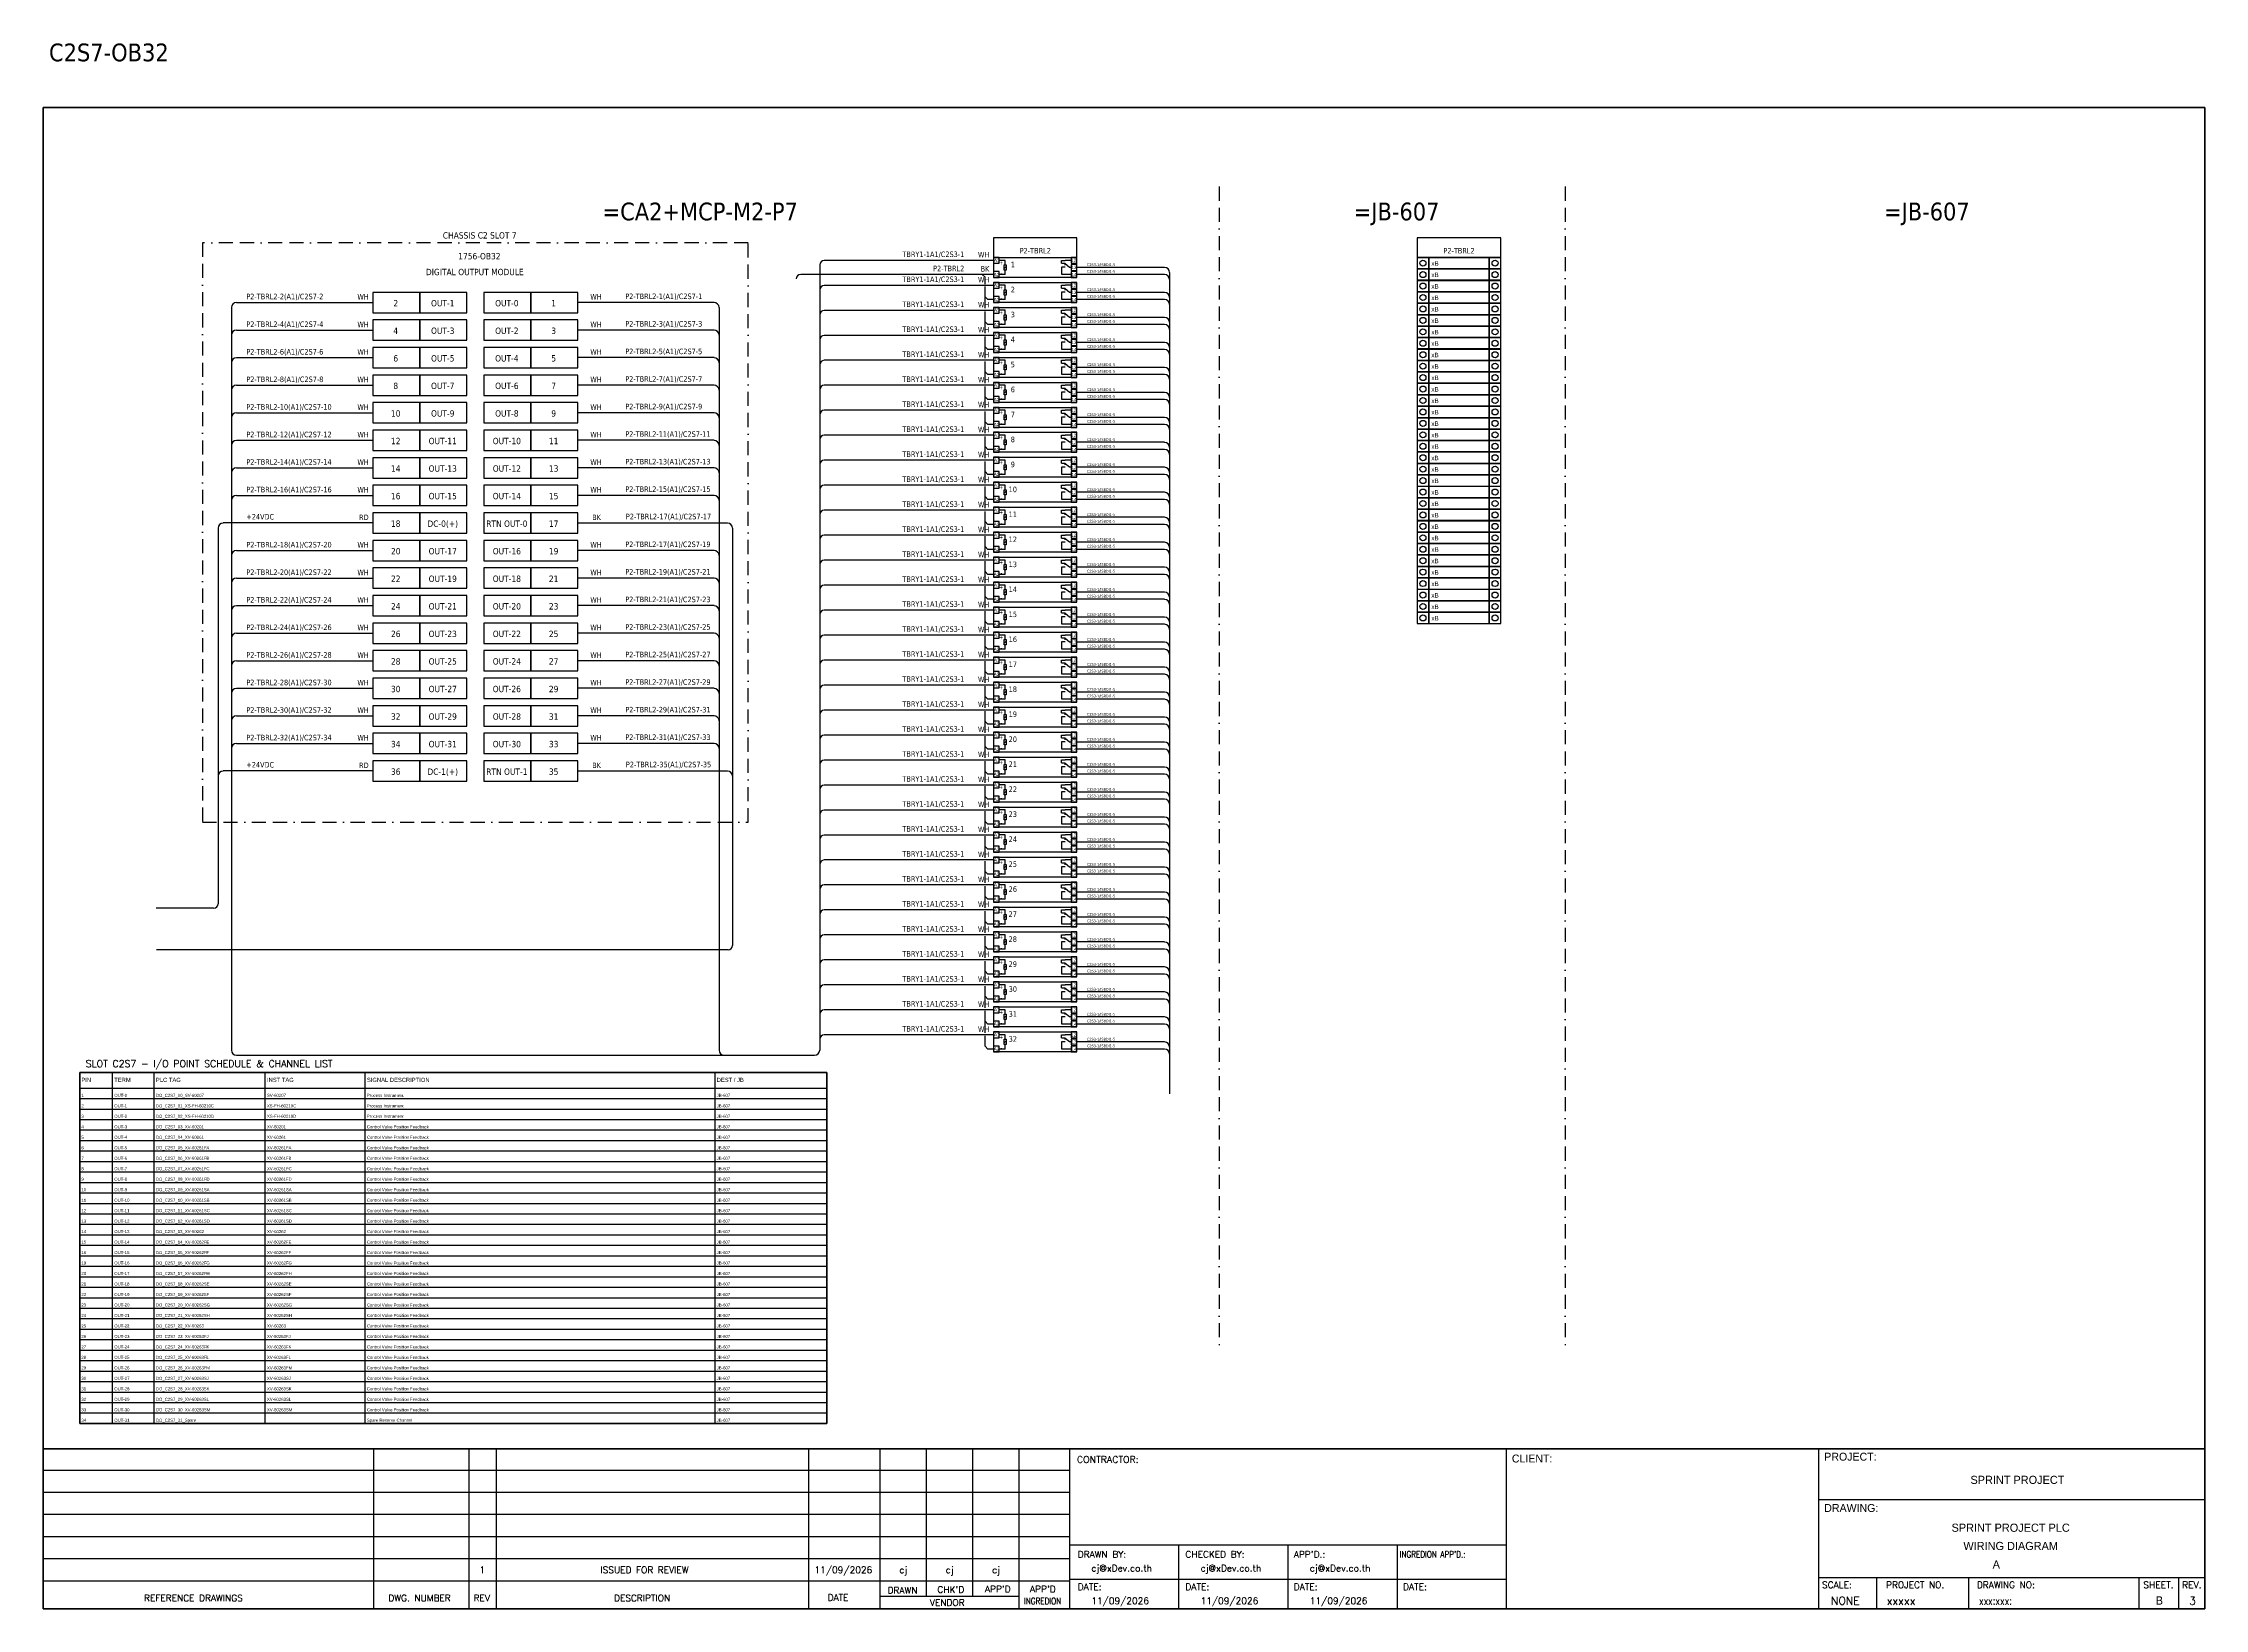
# Model space of a CAD drawing. Header units: millimetres. Extents: x 0 to 54213, y -3004 to 2820.
# Drawn here: x 29353 to 33246, y -3004 to -184 of the extents above; entities that cross this region are included whole.
import ezdxf
from ezdxf.enums import TextEntityAlignment as Align

# ---------------------------------------------------------------- set-up
doc = ezdxf.new("R2010")
doc.units = ezdxf.units.MM
doc.linetypes.add('BORDERX2', pattern=[88.9, 25.4, -12.7, 25.4, -12.7, 0, -12.7])
for name, color, linetype in [('GT_1', 9, 'Continuous'), ('HELPPOINT', 7, 'Continuous'), ('MEMBER', 7, 'Continuous'), ('x01001-FrameArea', 2, 'BORDERX2')]:
    doc.layers.add(name, color=color, linetype=linetype)
doc.layers.add('IE-EQUIP', color=253, linetype='Continuous', lineweight=25)
doc.layers.add('IE-WIRE', color=7, linetype='Continuous', lineweight=25)
doc.styles.add('HTX11', font='O8111901')
doc.styles.add('ROMANS', font='romans.shx', dxfattribs={"width": 0.85, "height": 25})
doc.styles.get("Standard").update_dxf_attribs({"font": 'arial.ttf'})
doc.styles.add('Tahoma', font='')
doc.styles.get('Tahoma').set_extended_font_data('Tahoma')

# ---------------------------------------------------------------- blocks, each defined once
blk = doc.blocks.new('xTermSingleLayer6')
at = {"color": 7, "ltscale": 25.4}
for points in [[(0, -537), (537, -537), (537, 0), (0, 0)], [(537, -537), (3378, -537), (3378, 0), (537, 0)], [(3378, -537), (3915, -537), (3915, 0), (3378, 0)]]:
    blk.add_lwpolyline(points, close=True, dxfattribs=at)
for centre in [(268, -268), (3647, -268)]:
    blk.add_circle(centre, 141, dxfattribs=at)
blk.add_attdef('TERMINAL_B', (661, -387), '', height=212)
blk = doc.blocks.new('xRY-SPDT-11')
at = {"color": 1, "ltscale": 25.4}
for p, q in [((0, 0), (0, -10.5)), ((10.4, 0), (0, 0)), ((0, 0), (150.3, 0)), ((0, 0), (0, -36)), ((10.4, -10.5), (10.4, 0)), ((140, 0), (140, -10.5)), ((150.3, 0), (140, 0)), ((150.3, -36), (150.3, 0)), ((150.3, -10.5), (150.3, 0)), ((150.3, -36), (150.3, 0)), ((0, -10.5), (10.4, -10.5)), ((0, -25.5), (0, -36)), ((10.4, -25.5), (0, -25.5)), ((0, -36), (10.4, -36)), ((150.3, -36), (0, -36)), ((20.7, -5.2), (10.4, -5.2)), ((10.4, -36), (10.4, -25.5)), ((20.7, -30.8), (10.4, -30.8)), ((22.8, -16.3), (19.4, -19.7)), ((20.7, -13.3), (20.7, -5.2)), ((20.7, -30.8), (20.7, -22.7)), ((122.2, -10.4), (122.2, -5.2)), ((122.2, -5.2), (128.9, -5.2)), ((122.2, -10.4), (128.9, -10.4)), ((123.2, -30.8), (123.2, -17)), ((123.2, -17), (128.9, -17)), ((140, -30.8), (123.2, -30.8)), ((140, -5.2), (128.9, -5.2)), ((128.9, -13.8), (128.9, -10.4)), ((136.9, -18), (128.9, -11.6)), ((140, -18), (136.9, -18)), ((140, -10.5), (150.3, -10.5)), ((140, -12.8), (140, -23.3)), ((150.3, -12.8), (140, -12.8)), ((140, -23.3), (150.3, -23.3)), ((140, -25.5), (140, -36)), ((150.3, -25.5), (140, -25.5)), ((140, -36), (150.3, -36)), ((150.3, -23.3), (150.3, -12.8)), ((150.3, -36), (150.3, -25.5))]:
    blk.add_line(p, q, dxfattribs=at)
blk.add_lwpolyline([(22.8, -22.7), (19.4, -22.7), (19.4, -13.3), (22.8, -13.3)], close=True, dxfattribs=at)
at = {"color": 1}
for s, p in [('A2', (5.4, -30.9)), ('A1', (5.8, -5)), ('12', (144.4, -5.3)), ('13', (144.8, -17.9)), ('14', (145, -30.8))]:
    blk.add_text(s, height=5.91, dxfattribs=at).set_placement(p, align=Align.MIDDLE_CENTER)
at = {"color": 1, "style": 'Tahoma'}
for s, p in [('+', (13.9, -9.3)), ('+', (13.9, -9.3)), ('-', (13.9, -28.2))]:
    blk.add_text(s, height=6.84, dxfattribs=at).set_placement(p, align=Align.MIDDLE_CENTER)
blk = doc.blocks.new('*U57')
at = {"layer": 'x01001-FrameArea'}
blk.add_blockref('xRY-SPDT-11', (-75.2, 18), dxfattribs=at)
blk = doc.blocks.new('*U56')
at = {"layer": 'x01001-FrameArea', "color": 0, "linetype": 'ByBlock', "lineweight": -2, "transparency": 16777216}
for p in [(0, 0), (0, -45), (0, -90), (0, -135), (0, -180), (0, -225), (0, -270), (0, -315), (0, -360), (0, -405), (0, -450), (0, -495), (0, -540), (0, -585), (0, -630), (0, -675), (0, -720), (0, -765), (0, -810), (0, -855), (0, -900), (0, -945), (0, -990), (0, -1035), (0, -1080), (0, -1125), (0, -1170), (0, -1215), (0, -1260), (0, -1305), (0, -1350), (0, -1395)]:
    blk.add_blockref('*U57', p, dxfattribs=at)
blk = doc.blocks.new('*U59')
at = {"color": 4, "style": 'Tahoma'}
for s, height, p in [('TBRY1-1A1/C2S3-1', 9.949, (36.2, -4.1)), ('WH', 9.95, (81.3, -4.8))]:
    blk.add_text(s, height=height, dxfattribs=at).set_placement(p, align=Align.RIGHT)
blk = doc.blocks.new('*U58')
at = {"layer": 'x01001-FrameArea', "color": 0, "linetype": 'ByBlock', "lineweight": -2, "transparency": 16777216}
for p in [(0, 0), (0, -45), (0, -90), (0, -135), (0, -180), (0, -225), (0, -270), (0, -315), (0, -360), (0, -405), (0, -450), (0, -495), (0, -540), (0, -585), (0, -630), (0, -675), (0, -720), (0, -765), (0, -810), (0, -855), (0, -900), (0, -945), (0, -990), (0, -1035), (0, -1080), (0, -1125), (0, -1170), (0, -1215), (0, -1260), (0, -1305), (0, -1350), (0, -1395)]:
    blk.add_blockref('*U59', p, dxfattribs=at)
blk = doc.blocks.new('*U61')
at = {"layer": 'IE-WIRE', "color": 4, "ltscale": 25.4}
for p, q in [((74.2, 7.2), (-83.4, 7.2)), ((74.2, -5.6), (-83.4, -5.6))]:
    blk.add_line(p, q, dxfattribs=at)
for centre in [(74.2, -2), (74.2, -14.8)]:
    blk.add_arc(centre, 9.17, 0, 90, dxfattribs=at)
at = {"color": 4, "style": 'Tahoma'}
for p in [(-65.4, 9.6), (-65.4, -2.4)]:
    blk.add_text('C2S3-1/ISBDI1-5', height=4.974, dxfattribs=at).set_placement(p)
blk = doc.blocks.new('*U60')
at = {"layer": 'x01001-FrameArea', "color": 0, "linetype": 'ByBlock', "lineweight": -2, "transparency": 16777216}
for p in [(0, 0), (0, -45), (0, -90), (0, -135), (0, -180), (0, -225), (0, -270), (0, -315), (0, -360), (0, -405), (0, -450), (0, -495), (0, -540), (0, -585), (0, -630), (0, -675), (0, -720), (0, -765), (0, -810), (0, -855), (0, -900), (0, -945), (0, -990), (0, -1035), (0, -1080), (0, -1125), (0, -1170), (0, -1215), (0, -1260), (0, -1305), (0, -1350), (0, -1395)]:
    blk.add_blockref('*U61', p, dxfattribs=at)

msp = doc.modelspace()

# ---------------------------------------------------------------- linework, layer by layer
for p, q in [((31044.4, -601), (31049.4, -606)), ((31049.4, -618.5), (31049.4, -606)), ((31049.4, -661.7), (31049.4, -622.5)), ((31054.4, -646), (31049.4, -641)), ((31064.8, -646), (31054.4, -646)), ((31049.4, -706.7), (31049.4, -667.5)), ((31054.4, -691), (31049.4, -686)), ((31064.8, -691), (31054.4, -691)), ((31049.4, -751.7), (31049.4, -712.5)), ((31054.4, -736), (31049.4, -731)), ((31064.8, -736), (31054.4, -736)), ((31049.4, -796.7), (31049.4, -757.5)), ((31054.4, -781), (31049.4, -776)), ((31049.4, -841.7), (31049.4, -802.5)), ((31064.8, -781), (31054.4, -781)), ((31054.4, -826), (31049.4, -821)), ((31049.4, -886.7), (31049.4, -847.5)), ((31064.8, -826), (31054.4, -826)), ((31054.4, -871), (31049.4, -866)), ((31049.4, -931.7), (31049.4, -892.5)), ((31064.8, -871), (31054.4, -871)), ((31054.4, -916), (31049.4, -911)), ((31064.8, -916), (31054.4, -916)), ((31049.4, -976.7), (31049.4, -937.5)), ((31054.4, -961), (31049.4, -956)), ((31064.8, -961), (31054.4, -961)), ((31049.4, -1021.7), (31049.4, -982.5)), ((31054.4, -1006), (31049.4, -1001)), ((31064.8, -1006), (31054.4, -1006)), ((31049.4, -1066.7), (31049.4, -1027.5)), ((31054.4, -1051), (31049.4, -1046)), ((31064.8, -1051), (31054.4, -1051)), ((31049.4, -1111.7), (31049.4, -1072.5)), ((31054.4, -1096), (31049.4, -1091)), ((31049.4, -1156.7), (31049.4, -1117.5)), ((31064.8, -1096), (31054.4, -1096)), ((31054.4, -1141), (31049.4, -1136)), ((31049.4, -1201.7), (31049.4, -1162.5)), ((31064.8, -1141), (31054.4, -1141)), ((31054.4, -1186), (31049.4, -1181)), ((31064.8, -1186), (31054.4, -1186)), ((31049.4, -1246.7), (31049.4, -1207.5)), ((31054.4, -1231), (31049.4, -1226)), ((31064.8, -1231), (31054.4, -1231)), ((31049.4, -1291.7), (31049.4, -1252.5)), ((31054.4, -1276), (31049.4, -1271)), ((31064.8, -1276), (31054.4, -1276)), ((31049.4, -1336.7), (31049.4, -1297.5)), ((31054.4, -1321), (31049.4, -1316)), ((31064.8, -1321), (31054.4, -1321)), ((31049.4, -1381.7), (31049.4, -1342.5)), ((31054.4, -1366), (31049.4, -1361)), ((31049.4, -1426.7), (31049.4, -1387.5)), ((31064.8, -1366), (31054.4, -1366)), ((31054.4, -1411), (31049.4, -1406)), ((31049.4, -1471.7), (31049.4, -1432.5)), ((31064.8, -1411), (31054.4, -1411)), ((31054.4, -1456), (31049.4, -1451)), ((31049.4, -1516.7), (31049.4, -1477.5)), ((31064.8, -1456), (31054.4, -1456)), ((31054.4, -1501), (31049.4, -1496)), ((31064.8, -1501), (31054.4, -1501)), ((31049.4, -1561.7), (31049.4, -1522.5)), ((31054.4, -1546), (31049.4, -1541)), ((31064.8, -1546), (31054.4, -1546)), ((31049.4, -1606.7), (31049.4, -1567.5)), ((31054.4, -1591), (31049.4, -1586)), ((31064.8, -1591), (31054.4, -1591)), ((31049.4, -1651.7), (31049.4, -1612.5)), ((31054.4, -1636), (31049.4, -1631)), ((31049.4, -1696.7), (31049.4, -1657.5)), ((31064.8, -1636), (31054.4, -1636)), ((31054.4, -1681), (31049.4, -1676)), ((31049.4, -1741.7), (31049.4, -1702.5)), ((31064.8, -1681), (31054.4, -1681)), ((31054.4, -1726), (31049.4, -1721)), ((31049.4, -1786.7), (31049.4, -1747.5)), ((31064.8, -1726), (31054.4, -1726)), ((31054.4, -1771), (31049.4, -1766)), ((31064.8, -1771), (31054.4, -1771)), ((31049.4, -1831.7), (31049.4, -1792.5)), ((31054.4, -1816), (31049.4, -1811)), ((31064.8, -1816), (31054.4, -1816)), ((31049.4, -1876.7), (31049.4, -1837.5)), ((31054.4, -1861), (31049.4, -1856)), ((31064.8, -1861), (31054.4, -1861)), ((31049.4, -1921.7), (31049.4, -1882.5)), ((31054.4, -1906), (31049.4, -1901)), ((31064.8, -1906), (31054.4, -1906)), ((31049.4, -1966.7), (31049.4, -1927.5)), ((31054.4, -1951), (31049.4, -1946)), ((31049.4, -1991), (31049.4, -1972.5)), ((31064.8, -1951), (31054.4, -1951)), ((31054.4, -1996), (31049.4, -1991)), ((31064.8, -1996), (31054.4, -1996))]:
    msp.add_line(p, q)
at = {"color": 1, "ltscale": 25.4}
for p, q in [((29946.5, -1048.5), (29677.1, -1048.5)), ((29668, -1057.7), (29668, -1734.2))]:
    msp.add_line(p, q, dxfattribs=at)
at = {"color": 7}
for p, q in [((29478.1, -2670.4), (29478.1, -2038.3)), ((29553.1, -2670.4), (29553.1, -2038.3)), ((29753.1, -2670.4), (29753.1, -2038.3)), ((29933.1, -2670.4), (29933.1, -2038.3)), ((30563.1, -2670.4), (30563.1, -2038.3)), ((29418.8, -2066.3), (30764.6, -2066.3))]:
    msp.add_line(p, q, dxfattribs=at)
at = {"color": 8}
for p, q in [((29418.8, -2085.2), (30764.6, -2085.2)), ((29418.8, -2104.1), (30764.6, -2104.1)), ((29418.8, -2122.9), (30764.6, -2122.9)), ((29418.8, -2141.8), (30764.6, -2141.8)), ((29418.8, -2160.7), (30764.6, -2160.7)), ((29418.8, -2179.6), (30764.6, -2179.6)), ((29418.8, -2198.5), (30764.6, -2198.5)), ((29418.8, -2217.3), (30764.6, -2217.3)), ((29418.8, -2236.2), (30764.6, -2236.2)), ((29418.8, -2255.1), (30764.6, -2255.1)), ((29418.8, -2274), (30764.6, -2274)), ((29418.8, -2292.9), (30764.6, -2292.9)), ((29418.8, -2311.7), (30764.6, -2311.7)), ((29418.8, -2330.6), (30764.6, -2330.6)), ((29418.8, -2349.5), (30764.6, -2349.5)), ((29418.8, -2368.4), (30764.6, -2368.4)), ((29418.8, -2387.2), (30764.6, -2387.2)), ((29418.8, -2406.1), (30764.6, -2406.1)), ((29418.8, -2425), (30764.6, -2425)), ((29418.8, -2443.9), (30764.6, -2443.9)), ((29418.8, -2462.8), (30764.6, -2462.8)), ((29418.8, -2481.6), (30764.6, -2481.6)), ((29418.8, -2500.5), (30764.6, -2500.5)), ((29418.8, -2519.4), (30764.6, -2519.4)), ((29418.8, -2538.3), (30764.6, -2538.3)), ((29418.8, -2557.1), (30764.6, -2557.1)), ((29418.8, -2576), (30764.6, -2576)), ((29418.8, -2594.9), (30764.6, -2594.9)), ((29418.8, -2613.8), (30764.6, -2613.8)), ((29418.8, -2632.7), (30764.6, -2632.7)), ((29418.8, -2651.5), (30764.6, -2651.5))]:
    msp.add_line(p, q, dxfattribs=at)
at = {"color": 4}
for p, q in [((32655.4, -2948.1), (32655.4, -3004.2)), ((32820.7, -2948.1), (32820.7, -3004.2))]:
    msp.add_line(p, q, dxfattribs=at)
at = {"color": 4, "ltscale": 0.5}
for p, q in [((33127.8, -2948.1), (33127.8, -3004.2)), ((33127.8, -2948.1), (33127.8, -3004.2)), ((33199, -2948.1), (33199, -3004.2)), ((33199, -2948.1), (33199, -3004.2))]:
    msp.add_line(p, q, dxfattribs=at)
at = {"color": 4, "ltscale": 25.4}
for points in [[(31064.8, -570.2), (31215.1, -570.2), (31215.1, -535), (31064.8, -535)], [(31828, -570.2), (31978.3, -570.2), (31978.3, -535), (31828, -535)]]:
    msp.add_lwpolyline(points, close=True, dxfattribs=at)
msp.add_lwpolyline([(29418.8, -2038.3), (30764.6, -2038.3), (30764.6, -2670.4), (29418.8, -2670.4)], close=True)
at = {"color": 7}
msp.add_lwpolyline([(29418.8, -2670.4), (30764.6, -2670.4), (30764.6, -2038.3), (29418.8, -2038.3), (29418.8, -2670.4)], dxfattribs=at)
at = {"color": 1, "ltscale": 25.4}
msp.add_arc((29677.1, -1057.7), 9.14, 90, 180, dxfattribs=at)
at = {"layer": 'GT_1', "color": 4}
for p, q in [((29948.5, -3004.2), (29948.5, -2716.1)), ((30120.4, -3004.2), (30120.4, -2716.1)), ((30169.6, -3004.2), (30169.6, -2716.1)), ((30732.2, -3004.2), (30732.2, -2716.1)), ((30860.5, -3004.2), (30860.5, -2716.1)), ((30944.1, -2982.4), (30944.1, -2716.1)), ((31027.6, -2982.4), (31027.6, -2716)), ((31110.9, -3004.2), (31110.9, -2716.1)), ((31201.9, -3004.2), (31201.9, -2716.1)), ((31988.9, -3004.2), (31988.9, -2716.1)), ((32551.2, -3004.2), (32551.2, -2716.1)), ((32551.2, -3004.2), (32551.2, -2716.1)), ((32551.2, -3004.2), (32551.2, -2716.1)), ((31201.9, -2754.9), (29353.1, -2754.9)), ((31201.9, -2794.7), (29353.1, -2794.7)), ((31201.9, -2834.6), (29353.1, -2834.6)), ((31201.9, -2874.6), (29353.1, -2874.6)), ((31201.9, -2914.5), (29353.1, -2914.5)), ((31988.9, -2889.9), (31201.9, -2889.9)), ((31398.7, -3004.2), (31398.7, -2889.9)), ((31595.4, -3004.2), (31595.4, -2889.9)), ((31792.2, -3004.2), (31792.2, -2889.9)), ((31201.8, -2954.4), (29353.1, -2954.4)), ((31988.9, -2951.3), (31201.9, -2951.3)), ((32551.2, -2948.1), (33246.4, -2948.1)), ((31110.9, -2982.4), (30860.5, -2982.4))]:
    msp.add_line(p, q, dxfattribs=at)
at = {"layer": 'HELPPOINT', "color": 4, "lineweight": 35}
for p, q in [((29353.1, -3004.2), (29353.1, -300)), ((29353.1, -300), (33246.4, -300)), ((29353.1, -3004.2), (29353.1, -300)), ((29353.1, -300), (33246.4, -300)), ((33246.4, -300), (33246.4, -3004.2)), ((33246.4, -300), (33246.4, -3004.2)), ((33246.4, -3004.2), (29353.1, -3004.2)), ((33246.4, -3004.2), (29353.1, -3004.2))]:
    msp.add_line(p, q, dxfattribs=at)
at = {"layer": 'HELPPOINT', "color": 4}
for p, q in [((32551.2, -2807.6), (33246.4, -2807.6)), ((32551.2, -2807.6), (33246.4, -2807.6)), ((32551.2, -2948.1), (33246.4, -2948.1))]:
    msp.add_line(p, q, dxfattribs=at)
at = {"layer": 'IE-EQUIP', "linetype": 'Continuous', "ltscale": 25.4}
for points in [[(29946.5, -669.8), (30031.2, -669.8), (30031.2, -633.1), (29946.5, -633.1)], [(30031.2, -669.8), (30115.8, -669.8), (30115.8, -633.1), (30031.2, -633.1)], [(30146.7, -669.8), (30231.3, -669.8), (30231.3, -633.1), (30146.7, -633.1)], [(30231.3, -669.8), (30316, -669.8), (30316, -633.1), (30231.3, -633.1)], [(29946.5, -719.4), (30031.2, -719.4), (30031.2, -682.7), (29946.5, -682.7)], [(30031.2, -719.4), (30115.8, -719.4), (30115.8, -682.7), (30031.2, -682.7)], [(30146.7, -719.4), (30231.3, -719.4), (30231.3, -682.7), (30146.7, -682.7)], [(30231.3, -719.4), (30316, -719.4), (30316, -682.7), (30231.3, -682.7)], [(29946.5, -769.1), (30031.2, -769.1), (30031.2, -732.4), (29946.5, -732.4)], [(30031.2, -769.1), (30115.8, -769.1), (30115.8, -732.4), (30031.2, -732.4)], [(30146.7, -769.1), (30231.3, -769.1), (30231.3, -732.4), (30146.7, -732.4)], [(30231.3, -769.1), (30316, -769.1), (30316, -732.4), (30231.3, -732.4)], [(29946.5, -818.7), (30031.2, -818.7), (30031.2, -782), (29946.5, -782)], [(30031.2, -818.7), (30115.8, -818.7), (30115.8, -782), (30031.2, -782)], [(30146.7, -818.7), (30231.3, -818.7), (30231.3, -782), (30146.7, -782)], [(30231.3, -818.7), (30316, -818.7), (30316, -782), (30231.3, -782)], [(29946.5, -868.3), (30031.2, -868.3), (30031.2, -831.6), (29946.5, -831.6)], [(30031.2, -868.3), (30115.8, -868.3), (30115.8, -831.6), (30031.2, -831.6)], [(30146.7, -868.3), (30231.3, -868.3), (30231.3, -831.6), (30146.7, -831.6)], [(30231.3, -868.3), (30316, -868.3), (30316, -831.6), (30231.3, -831.6)], [(29946.5, -918), (30031.2, -918), (30031.2, -881.3), (29946.5, -881.3)], [(30031.2, -918), (30115.8, -918), (30115.8, -881.3), (30031.2, -881.3)], [(30146.7, -918), (30231.3, -918), (30231.3, -881.3), (30146.7, -881.3)], [(30231.3, -918), (30316, -918), (30316, -881.3), (30231.3, -881.3)], [(29946.5, -967.6), (30031.2, -967.6), (30031.2, -930.9), (29946.5, -930.9)], [(30031.2, -967.6), (30115.8, -967.6), (30115.8, -930.9), (30031.2, -930.9)], [(30146.7, -967.6), (30231.3, -967.6), (30231.3, -930.9), (30146.7, -930.9)], [(30231.3, -967.6), (30316, -967.6), (30316, -930.9), (30231.3, -930.9)], [(29946.5, -1017.2), (30031.2, -1017.2), (30031.2, -980.5), (29946.5, -980.5)], [(30031.2, -1017.2), (30115.8, -1017.2), (30115.8, -980.5), (30031.2, -980.5)], [(30146.7, -1017.2), (30231.3, -1017.2), (30231.3, -980.5), (30146.7, -980.5)], [(30231.3, -1017.2), (30316, -1017.2), (30316, -980.5), (30231.3, -980.5)], [(29946.5, -1066.9), (30031.2, -1066.9), (30031.2, -1030.2), (29946.5, -1030.2)], [(30031.2, -1066.9), (30115.8, -1066.9), (30115.8, -1030.2), (30031.2, -1030.2)], [(30146.7, -1066.9), (30231.3, -1066.9), (30231.3, -1030.2), (30146.7, -1030.2)], [(30231.3, -1066.9), (30316, -1066.9), (30316, -1030.2), (30231.3, -1030.2)], [(29946.5, -1116.5), (30031.2, -1116.5), (30031.2, -1079.8), (29946.5, -1079.8)], [(30031.2, -1116.5), (30115.8, -1116.5), (30115.8, -1079.8), (30031.2, -1079.8)], [(30146.7, -1116.5), (30231.3, -1116.5), (30231.3, -1079.8), (30146.7, -1079.8)], [(30231.3, -1116.5), (30316, -1116.5), (30316, -1079.8), (30231.3, -1079.8)], [(29946.5, -1166.1), (30031.2, -1166.1), (30031.2, -1129.4), (29946.5, -1129.4)], [(30031.2, -1166.1), (30115.8, -1166.1), (30115.8, -1129.4), (30031.2, -1129.4)], [(30146.7, -1166.1), (30231.3, -1166.1), (30231.3, -1129.4), (30146.7, -1129.4)], [(30231.3, -1166.1), (30316, -1166.1), (30316, -1129.4), (30231.3, -1129.4)], [(29946.5, -1215.8), (30031.2, -1215.8), (30031.2, -1179.1), (29946.5, -1179.1)], [(30031.2, -1215.8), (30115.8, -1215.8), (30115.8, -1179.1), (30031.2, -1179.1)], [(30146.7, -1215.8), (30231.3, -1215.8), (30231.3, -1179.1), (30146.7, -1179.1)], [(30231.3, -1215.8), (30316, -1215.8), (30316, -1179.1), (30231.3, -1179.1)], [(29946.5, -1265.4), (30031.2, -1265.4), (30031.2, -1228.7), (29946.5, -1228.7)], [(30031.2, -1265.4), (30115.8, -1265.4), (30115.8, -1228.7), (30031.2, -1228.7)], [(30146.7, -1265.4), (30231.3, -1265.4), (30231.3, -1228.7), (30146.7, -1228.7)], [(30231.3, -1265.4), (30316, -1265.4), (30316, -1228.7), (30231.3, -1228.7)], [(29946.5, -1315), (30031.2, -1315), (30031.2, -1278.3), (29946.5, -1278.3)], [(30031.2, -1315), (30115.8, -1315), (30115.8, -1278.3), (30031.2, -1278.3)], [(30146.7, -1315), (30231.3, -1315), (30231.3, -1278.3), (30146.7, -1278.3)], [(30231.3, -1315), (30316, -1315), (30316, -1278.3), (30231.3, -1278.3)], [(29946.5, -1364.7), (30031.2, -1364.7), (30031.2, -1328), (29946.5, -1328)], [(30031.2, -1364.7), (30115.8, -1364.7), (30115.8, -1328), (30031.2, -1328)], [(30146.7, -1364.7), (30231.3, -1364.7), (30231.3, -1328), (30146.7, -1328)], [(30231.3, -1364.7), (30316, -1364.7), (30316, -1328), (30231.3, -1328)], [(29946.5, -1414.3), (30031.2, -1414.3), (30031.2, -1377.6), (29946.5, -1377.6)], [(30031.2, -1414.3), (30115.8, -1414.3), (30115.8, -1377.6), (30031.2, -1377.6)], [(30146.7, -1414.3), (30231.3, -1414.3), (30231.3, -1377.6), (30146.7, -1377.6)], [(30231.3, -1414.3), (30316, -1414.3), (30316, -1377.6), (30231.3, -1377.6)], [(29946.5, -1463.9), (30031.2, -1463.9), (30031.2, -1427.2), (29946.5, -1427.2)], [(30031.2, -1463.9), (30115.8, -1463.9), (30115.8, -1427.2), (30031.2, -1427.2)], [(30146.7, -1463.9), (30231.3, -1463.9), (30231.3, -1427.2), (30146.7, -1427.2)], [(30231.3, -1463.9), (30316, -1463.9), (30316, -1427.2), (30231.3, -1427.2)], [(29946.5, -1513.6), (30031.2, -1513.6), (30031.2, -1476.9), (29946.5, -1476.9)], [(30031.2, -1513.6), (30115.8, -1513.6), (30115.8, -1476.9), (30031.2, -1476.9)], [(30146.7, -1513.6), (30231.3, -1513.6), (30231.3, -1476.9), (30146.7, -1476.9)], [(30231.3, -1513.6), (30316, -1513.6), (30316, -1476.9), (30231.3, -1476.9)]]:
    msp.add_lwpolyline(points, close=True, dxfattribs=at)
at = {"layer": 'IE-WIRE', "color": 4, "ltscale": 25.4}
for p, q in [((30751.7, -583.5), (30751.7, -1997.9)), ((31064.8, -575.5), (30759.7, -575.5)), ((31064.8, -620.5), (30759.7, -620.5)), ((31381.9, -597.4), (31381.9, -2077)), ((29692.1, -660.6), (29692.1, -1997.9)), ((29701.3, -651.5), (29946.5, -651.5)), ((30561.3, -651.5), (30316, -651.5)), ((30570.4, -660.6), (30570.4, -1997.9)), ((31064.8, -665.5), (30759.7, -665.5)), ((29701.3, -701.1), (29946.5, -701.1)), ((30561.3, -701.1), (30316, -701.1)), ((31064.8, -710.5), (30759.7, -710.5)), ((29701.3, -750.7), (29946.5, -750.7)), ((30561.3, -750.7), (30316, -750.7)), ((31064.8, -755.5), (30759.7, -755.5)), ((29701.3, -800.4), (29946.5, -800.4)), ((30561.3, -800.4), (30316, -800.4)), ((31064.8, -800.5), (30759.7, -800.5)), ((29701.3, -850), (29946.5, -850)), ((30561.3, -850), (30316, -850)), ((31064.8, -845.5), (30759.7, -845.5)), ((31064.8, -890.5), (30759.7, -890.5)), ((29701.3, -899.6), (29946.5, -899.6)), ((30561.3, -899.6), (30316, -899.6)), ((29701.3, -949.3), (29946.5, -949.3)), ((30561.3, -949.3), (30316, -949.3)), ((31064.8, -935.5), (30759.7, -935.5)), ((29701.3, -998.9), (29946.5, -998.9)), ((30561.3, -998.9), (30316, -998.9)), ((31064.8, -980.5), (30759.7, -980.5)), ((31064.8, -1025.5), (30759.7, -1025.5)), ((31064.8, -1070.5), (30759.7, -1070.5)), ((29701.3, -1098.2), (29946.5, -1098.2)), ((30561.3, -1098.2), (30316, -1098.2)), ((31064.8, -1115.5), (30759.7, -1115.5)), ((29701.3, -1147.8), (29946.5, -1147.8)), ((30561.3, -1147.8), (30316, -1147.8)), ((31064.8, -1160.5), (30759.7, -1160.5)), ((29701.3, -1197.4), (29946.5, -1197.4)), ((30561.3, -1197.4), (30316, -1197.4)), ((31064.8, -1205.5), (30759.7, -1205.5)), ((29701.3, -1247.1), (29946.5, -1247.1)), ((30561.3, -1247.1), (30316, -1247.1)), ((31064.8, -1250.5), (30759.7, -1250.5)), ((29701.3, -1296.7), (29946.5, -1296.7)), ((30561.3, -1296.7), (30316, -1296.7)), ((31064.8, -1295.5), (30759.7, -1295.5)), ((29701.3, -1346.3), (29946.5, -1346.3)), ((30561.3, -1346.3), (30316, -1346.3)), ((31064.8, -1340.5), (30759.7, -1340.5)), ((29701.3, -1396), (29946.5, -1396)), ((30561.3, -1396), (30316, -1396)), ((31064.8, -1385.5), (30759.7, -1385.5)), ((31064.8, -1430.5), (30759.7, -1430.5)), ((29701.3, -1445.6), (29946.5, -1445.6)), ((30561.3, -1445.6), (30316, -1445.6)), ((31064.8, -1475.5), (30759.7, -1475.5)), ((31064.8, -1520.5), (30759.7, -1520.5)), ((31064.8, -1565.5), (30759.7, -1565.5)), ((31064.8, -1610.5), (30759.7, -1610.5)), ((31064.8, -1655.5), (30759.7, -1655.5)), ((31064.8, -1700.5), (30759.7, -1700.5)), ((31064.8, -1745.5), (30759.7, -1745.5)), ((31064.8, -1790.5), (30759.7, -1790.5)), ((31064.8, -1835.5), (30759.7, -1835.5)), ((31064.8, -1880.5), (30759.7, -1880.5)), ((31064.8, -1925.5), (30759.7, -1925.5)), ((31064.8, -1970.5), (30759.7, -1970.5))]:
    msp.add_line(p, q, dxfattribs=at)
at = {"layer": 'IE-WIRE', "ltscale": 25.4}
msp.add_line((31064.8, -601), (30717.4, -601), dxfattribs=at)
at = {"layer": 'IE-WIRE', "color": 7, "ltscale": 25.4}
for p, q in [((30316, -1048.5), (30585.4, -1048.5)), ((30594.5, -1057.7), (30594.5, -1809.3)), ((30316, -1495.2), (30585.4, -1495.2)), ((30586.5, -1817.3), (29557.2, -1817.3))]:
    msp.add_line(p, q, dxfattribs=at)
at = {"layer": 'IE-WIRE', "color": 1, "ltscale": 25.4}
for p, q in [((29946.5, -1495.2), (29677.1, -1495.2)), ((29660, -1742.2), (29556.5, -1742.2))]:
    msp.add_line(p, q, dxfattribs=at)
at = {"layer": 'IE-WIRE', "color": 4}
msp.add_line((29701.2, -2007), (30742.5, -2007), dxfattribs=at)
at = {"layer": 'IE-WIRE', "color": 4, "ltscale": 25.4}
for centre, radius, start, end in [((30759.7, -583.5), 8, 90, 180), ((30759.7, -628.5), 8, 90, 180), ((29701.3, -660.6), 9.17, 90, 180), ((30561.3, -660.6), 9.17, 0, 90), ((30759.7, -673.5), 8, 90, 180), ((29701.3, -710.3), 9.17, 90, 180), ((30561.3, -710.3), 9.17, 0, 90), ((30759.7, -718.5), 8, 90, 180), ((29701.3, -759.9), 9.17, 90, 180), ((30561.3, -759.9), 9.17, 0, 90), ((30759.7, -763.5), 8, 90, 180), ((29701.3, -809.5), 9.17, 90, 180), ((30561.3, -809.5), 9.17, 0, 90), ((30759.7, -808.5), 8, 90, 180), ((29701.3, -859.2), 9.17, 90, 180), ((30561.3, -859.2), 9.17, 0, 90), ((30759.7, -853.5), 8, 90, 180), ((30759.7, -898.5), 8, 90, 180), ((29701.3, -908.8), 9.17, 90, 180), ((30561.3, -908.8), 9.17, 0, 90), ((29701.3, -958.4), 9.17, 90, 180), ((30561.3, -958.4), 9.17, 0, 90), ((30759.7, -943.5), 8, 90, 180), ((29701.3, -1008.1), 9.17, 90, 180), ((30561.3, -1008.1), 9.17, 0, 90), ((30759.7, -988.5), 8, 90, 180), ((30759.7, -1033.5), 8, 90, 180), ((30759.7, -1078.5), 8, 90, 180), ((29701.3, -1107.3), 9.17, 90, 180), ((30561.3, -1107.3), 9.17, 0, 90), ((30759.7, -1123.5), 8, 90, 180), ((29701.3, -1157), 9.17, 90, 180), ((30561.3, -1157), 9.17, 0, 90), ((30759.7, -1168.5), 8, 90, 180), ((29701.3, -1206.6), 9.17, 90, 180), ((30561.3, -1206.6), 9.17, 0, 90), ((30759.7, -1213.5), 8, 90, 180), ((29701.3, -1256.2), 9.17, 90, 180), ((30561.3, -1256.2), 9.17, 0, 90), ((30759.7, -1258.5), 8, 90, 180), ((29701.3, -1305.9), 9.17, 90, 180), ((30561.3, -1305.9), 9.17, 0, 90), ((30759.7, -1303.5), 8, 90, 180), ((29701.3, -1355.5), 9.17, 90, 180), ((30561.3, -1355.5), 9.17, 0, 90), ((30759.7, -1348.5), 8, 90, 180), ((29701.3, -1405.1), 9.17, 90, 180), ((30561.3, -1405.1), 9.17, 0, 90), ((30759.7, -1393.5), 8, 90, 180), ((30759.7, -1438.5), 8, 90, 180), ((29701.3, -1454.8), 9.17, 90, 180), ((30561.3, -1454.8), 9.17, 0, 90), ((30759.7, -1483.5), 8, 90, 180), ((30759.7, -1528.5), 8, 90, 180), ((30759.7, -1573.5), 8, 90, 180), ((30759.7, -1618.5), 8, 90, 180), ((30759.7, -1663.5), 8, 90, 180), ((30759.7, -1708.5), 8, 90, 180), ((30759.7, -1753.5), 8, 90, 180), ((30759.7, -1798.5), 8, 90, 180), ((30759.7, -1843.5), 8, 90, 180), ((30759.7, -1888.5), 8, 90, 180), ((30759.7, -1933.5), 8, 90, 180), ((30759.7, -1978.5), 8, 90, 180)]:
    msp.add_arc(centre, radius, start, end, dxfattribs=at)
at = {"layer": 'IE-WIRE', "ltscale": 25.4}
msp.add_arc((30717.4, -609), 8, 90, 180, dxfattribs=at)
at = {"layer": 'IE-WIRE', "color": 7, "ltscale": 25.4}
for centre, radius, start, end in [((30585.4, -1057.7), 9.14, 0, 90), ((30585.4, -1504.4), 9.14, 0, 90), ((30586.5, -1809.3), 8, 270, 0)]:
    msp.add_arc(centre, radius, start, end, dxfattribs=at)
at = {"layer": 'IE-WIRE', "color": 1, "ltscale": 25.4}
for centre, radius, start, end in [((29677.1, -1504.4), 9.14, 90, 180), ((29660, -1734.2), 8, 270, 0)]:
    msp.add_arc(centre, radius, start, end, dxfattribs=at)
at = {"layer": 'IE-WIRE', "color": 4}
for centre, start, end in [((29701.2, -1997.9), 180, 270), ((30579.6, -1997.9), 180, 270), ((30742.5, -1997.9), 270, 0)]:
    msp.add_arc(centre, 9.14, start, end, dxfattribs=at)
at = {"layer": 'MEMBER', "color": 4, "lineweight": 35}
msp.add_line((29353.1, -2716.1), (33246.4, -2716.1), dxfattribs=at)
msp.add_line((29353.1, -2716.1), (33246.4, -2716.1), dxfattribs=at)
at = {"layer": 'MEMBER', "color": 4}
for p, q in [((32551.2, -2807.6), (33246.4, -2807.6)), ((32551.2, -2807.6), (33246.4, -2807.6)), ((32551.2, -2948.1), (33246.4, -2948.1)), ((32551.2, -2948.1), (33246.4, -2948.1))]:
    msp.add_line(p, q, dxfattribs=at)
at = {"layer": 'x01001-FrameArea'}
for p, q in [((31471.3, -442.7), (31471.3, -2529.2)), ((32094.4, -442.7), (32094.4, -2529.2))]:
    msp.add_line(p, q, dxfattribs=at)
msp.add_lwpolyline([(29639.8, -1587.6), (30622.8, -1587.6), (30622.8, -543.7), (29639.8, -543.7)], close=True, dxfattribs=at)

# ---------------------------------------------------------------- block references
at = {"xscale": 0.0384, "yscale": 0.0384, "zscale": 0.0384}
for p in [(31828, -570.2), (31828, -590.8), (31828, -611.4), (31828, -632.1), (31828, -652.7), (31828, -673.3), (31828, -693.9), (31828, -714.5), (31828, -735.1), (31828, -755.7), (31828, -776.3), (31828, -796.9), (31828, -817.6), (31828, -838.2), (31828, -858.8), (31828, -879.4), (31828, -900), (31828, -920.6), (31828, -941.2), (31828, -961.8), (31828, -982.5), (31828, -1003.1), (31828, -1023.7), (31828, -1044.3), (31828, -1064.9), (31828, -1085.5), (31828, -1106.1), (31828, -1126.7), (31828, -1147.3), (31828, -1168), (31828, -1188.6), (31828, -1209.2)]:
    msp.add_blockref('xTermSingleLayer6', p, dxfattribs=at).add_auto_attribs({'TERMINAL_B': 'xB'})
at = {"layer": 'x01001-FrameArea'}
for name, p in [('*U58', (30975.9, -565.4)), ('*U56', (31140, -588.2)), ('*U60', (31298.5, -595.4))]:
    msp.add_blockref(name, p, dxfattribs=at)

# ---------------------------------------------------------------- texts
at = {"color": 2, "style": 'Tahoma'}
msp.add_text('C2S7-OB32', height=32, dxfattribs=at).set_placement((29363.5, -216.9))
for s, height, p in [('=CA2+MCP-M2-P7', 32, (30536.5, -487.4)), ('=JB-607', 32, (31790.8, -487.4)), ('=JB-607', 32, (32745.9, -487.4)), ('CHASSIS C2 SLOT 7', 11.441, (30139.3, -530.4)), ('1756-OB32', 11.44, (30138.7, -567.9)), ('DIGITAL OUTPUT MODULE', 11.441, (30130.5, -596.4)), ('2', 11.4, (29988, -652.6)), ('OUT-1', 11.44, (30072.7, -652.6)), ('OUT-0', 11.44, (30188.2, -652.6)), ('1', 11.4, (30272.5, -652.6)), ('4', 11.4, (29988, -702.2)), ('OUT-3', 11.44, (30072.7, -702.2)), ('OUT-2', 11.44, (30188.2, -702.2)), ('3', 11.4, (30272.5, -702.2)), ('6', 11.4, (29988, -751.9)), ('OUT-5', 11.44, (30072.7, -751.9)), ('OUT-4', 11.44, (30188.2, -751.9)), ('5', 11.4, (30272.5, -751.9)), ('8', 11.4, (29988, -801.5)), ('OUT-7', 11.44, (30072.7, -801.5)), ('OUT-6', 11.44, (30188.2, -801.5)), ('7', 11.4, (30272.5, -801.5)), ('10', 11.44, (29988, -851.1)), ('OUT-9', 11.44, (30072.7, -851.1)), ('OUT-8', 11.44, (30188.2, -851.1)), ('9', 11.4, (30272.5, -851.1)), ('12', 11.44, (29988, -900.8)), ('OUT-11', 11.44, (30072.7, -900.8)), ('OUT-10', 11.44, (30188.2, -900.8)), ('11', 11.44, (30272.5, -900.8)), ('14', 11.44, (29988, -950.4)), ('OUT-13', 11.44, (30072.7, -950.4)), ('OUT-12', 11.44, (30188.2, -950.4)), ('13', 11.44, (30272.5, -950.4)), ('16', 11.44, (29988, -1000)), ('OUT-15', 11.44, (30072.7, -1000)), ('OUT-14', 11.44, (30188.2, -1000)), ('15', 11.44, (30272.5, -1000)), ('18', 11.44, (29988, -1049.7)), ('DC-0(+)', 11.44, (30072.7, -1049.7)), ('RTN OUT-0', 11.44, (30188.2, -1049.7)), ('17', 11.44, (30272.5, -1049.7)), ('20', 11.44, (29988, -1099.3)), ('OUT-17', 11.44, (30072.7, -1099.3)), ('OUT-16', 11.44, (30188.2, -1099.3)), ('19', 11.44, (30272.5, -1099.3)), ('22', 11.44, (29988, -1148.9)), ('OUT-19', 11.44, (30072.7, -1148.9)), ('OUT-18', 11.44, (30188.2, -1148.9)), ('21', 11.44, (30272.5, -1148.9)), ('24', 11.44, (29988, -1198.6)), ('OUT-21', 11.44, (30072.7, -1198.6)), ('OUT-20', 11.44, (30188.2, -1198.6)), ('23', 11.44, (30272.5, -1198.6)), ('26', 11.44, (29988, -1248.2)), ('OUT-23', 11.44, (30072.7, -1248.2)), ('OUT-22', 11.44, (30188.2, -1248.2)), ('25', 11.44, (30272.5, -1248.2)), ('28', 11.44, (29988, -1297.8)), ('OUT-25', 11.44, (30072.7, -1297.8)), ('OUT-24', 11.44, (30188.2, -1297.8)), ('27', 11.44, (30272.5, -1297.8)), ('30', 11.44, (29988, -1347.5)), ('OUT-27', 11.44, (30072.7, -1347.5)), ('OUT-26', 11.44, (30188.2, -1347.5)), ('29', 11.44, (30272.5, -1347.5)), ('32', 11.44, (29988, -1397.1)), ('OUT-29', 11.44, (30072.7, -1397.1)), ('OUT-28', 11.44, (30188.2, -1397.1)), ('31', 11.44, (30272.5, -1397.1)), ('34', 11.44, (29988, -1446.7)), ('OUT-31', 11.44, (30072.7, -1446.7)), ('OUT-30', 11.44, (30188.2, -1446.7)), ('33', 11.44, (30272.5, -1446.7)), ('36', 11.44, (29988, -1496.4)), ('DC-1(+)', 11.44, (30072.7, -1496.4)), ('RTN OUT-1', 11.44, (30188.2, -1496.4)), ('35', 11.44, (30272.5, -1496.4))]:
    msp.add_text(s, height=height, dxfattribs=at).set_placement(p, align=Align.MIDDLE_CENTER)
at = {"color": 4, "style": 'Tahoma'}
for s, p in [('1', (31099.5, -583)), ('P2-TBRL2', (31140, -558.1)), ('P2-TBRL2', (31903.2, -558.1)), ('2', (31099.5, -628)), ('3', (31099.5, -673)), ('4', (31099.5, -718)), ('5', (31099.5, -763)), ('6', (31099.5, -808)), ('7', (31099.5, -853)), ('8', (31099.5, -898)), ('9', (31099.5, -943)), ('10', (31099.5, -988)), ('11', (31099.5, -1033)), ('12', (31099.5, -1078)), ('13', (31099.5, -1123)), ('14', (31099.5, -1168)), ('15', (31099.5, -1213)), ('16', (31099.5, -1258)), ('17', (31099.5, -1303)), ('18', (31099.5, -1348)), ('19', (31099.5, -1393)), ('20', (31099.5, -1438)), ('21', (31099.5, -1483)), ('22', (31099.5, -1528)), ('23', (31099.5, -1573)), ('24', (31099.5, -1618)), ('25', (31099.5, -1663)), ('26', (31099.5, -1708)), ('27', (31099.5, -1753)), ('28', (31099.5, -1798)), ('29', (31099.5, -1843)), ('30', (31099.5, -1888)), ('31', (31099.5, -1933)), ('32', (31099.5, -1978))]:
    msp.add_text(s, height=9.95, dxfattribs=at).set_placement(p, align=Align.MIDDLE_CENTER)
at = {"style": 'Tahoma'}
for s, p in [('P2-TBRL2', (31012.1, -595)), ('BK', (31057.2, -595.7))]:
    msp.add_text(s, height=9.95, dxfattribs=at).set_placement(p, align=Align.RIGHT)
at = {"color": 4, "style": 'Tahoma'}
for s, height, p in [('P2-TBRL2-2(A1)/C2S7-2', 9.949, (29718.9, -645.5)), ('WH', 9.95, (29919, -646.2)), ('WH', 9.95, (30338.5, -646.2)), ('P2-TBRL2-1(A1)/C2S7-1', 9.949, (30401.4, -645.2)), ('P2-TBRL2-4(A1)/C2S7-4', 9.949, (29718.9, -695.5)), ('WH', 9.95, (29919, -695.8)), ('WH', 9.95, (30338.5, -695.8)), ('P2-TBRL2-3(A1)/C2S7-3', 9.949, (30401.4, -694.8)), ('P2-TBRL2-6(A1)/C2S7-6', 9.949, (29718.9, -745.1)), ('WH', 9.95, (29919, -745.5)), ('WH', 9.95, (30338.5, -745.5)), ('P2-TBRL2-5(A1)/C2S7-5', 9.949, (30401.4, -744.4)), ('P2-TBRL2-8(A1)/C2S7-8', 9.949, (29718.9, -794.7)), ('WH', 9.95, (29919, -795.1)), ('WH', 9.95, (30338.5, -795.1)), ('P2-TBRL2-7(A1)/C2S7-7', 9.949, (30401.4, -794.1)), ('P2-TBRL2-10(A1)/C2S7-10', 9.949, (29718.9, -844.4)), ('WH', 9.95, (29919, -844.7)), ('WH', 9.95, (30338.5, -844.7)), ('P2-TBRL2-9(A1)/C2S7-9', 9.949, (30401.4, -843.7)), ('P2-TBRL2-12(A1)/C2S7-12', 9.949, (29718.9, -894)), ('WH', 9.95, (29919, -894.4)), ('WH', 9.95, (30338.5, -894.4)), ('P2-TBRL2-11(A1)/C2S7-11', 9.949, (30401.4, -893.3)), ('P2-TBRL2-14(A1)/C2S7-14', 9.949, (29718.9, -943.6)), ('WH', 9.95, (29919, -944)), ('WH', 9.95, (30338.5, -944)), ('P2-TBRL2-13(A1)/C2S7-13', 9.949, (30401.4, -943)), ('P2-TBRL2-16(A1)/C2S7-16', 9.949, (29718.9, -993.3)), ('WH', 9.95, (29919, -993.6)), ('WH', 9.95, (30338.5, -993.6)), ('P2-TBRL2-15(A1)/C2S7-15', 9.949, (30401.4, -992.6)), ('P2-TBRL2-18(A1)/C2S7-20', 9.949, (29718.9, -1092.5)), ('WH', 9.95, (29919, -1092.9)), ('WH', 9.95, (30338.5, -1092.9)), ('P2-TBRL2-17(A1)/C2S7-19', 9.949, (30401.4, -1091.9)), ('P2-TBRL2-20(A1)/C2S7-22', 9.949, (29718.9, -1142.2)), ('WH', 9.95, (29919, -1142.5)), ('WH', 9.95, (30338.5, -1142.5)), ('P2-TBRL2-19(A1)/C2S7-21', 9.949, (30401.4, -1141.5)), ('P2-TBRL2-22(A1)/C2S7-24', 9.949, (29718.9, -1191.8)), ('WH', 9.95, (29919, -1192.2)), ('WH', 9.95, (30338.5, -1192.2)), ('P2-TBRL2-21(A1)/C2S7-23', 9.949, (30401.4, -1191.1)), ('P2-TBRL2-24(A1)/C2S7-26', 9.949, (29718.9, -1241.4)), ('WH', 9.95, (29919, -1241.8)), ('WH', 9.95, (30338.5, -1241.8)), ('P2-TBRL2-23(A1)/C2S7-25', 9.949, (30401.4, -1240.8)), ('P2-TBRL2-26(A1)/C2S7-28', 9.949, (29718.9, -1291.1)), ('WH', 9.95, (29919, -1291.4)), ('WH', 9.95, (30338.5, -1291.4)), ('P2-TBRL2-25(A1)/C2S7-27', 9.949, (30401.4, -1290.4)), ('P2-TBRL2-28(A1)/C2S7-30', 9.949, (29718.9, -1340.7)), ('WH', 9.95, (29919, -1341.1)), ('WH', 9.95, (30338.5, -1341.1)), ('P2-TBRL2-27(A1)/C2S7-29', 9.949, (30401.4, -1340)), ('P2-TBRL2-30(A1)/C2S7-32', 9.949, (29718.9, -1390.3)), ('WH', 9.95, (29919, -1390.7)), ('WH', 9.95, (30338.5, -1390.7)), ('P2-TBRL2-29(A1)/C2S7-31', 9.949, (30401.4, -1389.7)), ('P2-TBRL2-32(A1)/C2S7-34', 9.949, (29718.9, -1440)), ('WH', 9.95, (29919, -1440.3)), ('WH', 9.95, (30338.5, -1440.3)), ('P2-TBRL2-31(A1)/C2S7-33', 9.949, (30401.4, -1439.3))]:
    msp.add_text(s, height=height, dxfattribs=at).set_placement(p)
at = {"color": 1, "style": 'Tahoma'}
for s, p in [('+24VDC', (29718.9, -1042.2)), ('RD', (29922, -1043.3)), ('+24VDC', (29718.9, -1488.9)), ('RD', (29922, -1490))]:
    msp.add_text(s, height=9.95, dxfattribs=at).set_placement(p)
at = {"color": 7, "style": 'Tahoma'}
for s, height, p in [('BK', 9.95, (30341.9, -1043.3)), ('P2-TBRL2-17(A1)/C2S7-17', 9.949, (30402.5, -1041.8)), ('P2-TBRL2-35(A1)/C2S7-35', 9.949, (30402.5, -1488.5)), ('BK', 9.95, (30341.9, -1490))]:
    msp.add_text(s, height=height, dxfattribs=at).set_placement(p)
at = {"color": 3}
for s, p in [('PIN', (29421.8, -2055.3)), ('TERM', (29481.1, -2055.3)), ('PLC TAG', (29556.1, -2055.3)), ('INST TAG', (29756.1, -2055.3)), ('SIGNAL DESCRIPTION', (29936.1, -2055.3)), ('DEST / JB', (30566.1, -2055.3))]:
    msp.add_text(s, height=7.5, dxfattribs=at).set_placement(p)
at = {"color": 7}
for s, p in [('2', (29421.8, -2101.1)), ('1', (29421.8, -2082.2)), ('OUT-0', (29481.1, -2082.2)), ('OUT-1', (29481.1, -2101.1)), ('DO_C2S7_00_SV-60207', (29556.1, -2082.2)), ('DO_C2S7_01_XS-FH-60210C', (29556.1, -2101.1)), ('XS-FH-60210C', (29756.1, -2101.1)), ('SV-60207', (29756.1, -2082.2)), ('Process Instrument', (29936.1, -2082.2)), ('Process Instrument', (29936.1, -2101.1)), ('JB-607', (30566.1, -2082.2)), ('JB-607', (30566.1, -2101.1)), ('4', (29421.8, -2138.8)), ('3', (29421.8, -2119.9)), ('OUT-2', (29481.1, -2119.9)), ('OUT-3', (29481.1, -2138.8)), ('DO_C2S7_02_XS-FH-60210D', (29556.1, -2119.9)), ('DO_C2S7_03_XV-60201', (29556.1, -2138.8)), ('XS-FH-60210D', (29756.1, -2119.9)), ('XV-60201', (29756.1, -2138.8)), ('Control Valve Position Feedback', (29936.1, -2138.8)), ('Process Instrument', (29936.1, -2119.9)), ('JB-607', (30566.1, -2119.9)), ('JB-607', (30566.1, -2138.8)), ('5', (29421.8, -2157.7)), ('6', (29421.8, -2176.6)), ('OUT-4', (29481.1, -2157.7)), ('OUT-5', (29481.1, -2176.6)), ('DO_C2S7_04_XV-60261', (29556.1, -2157.7)), ('DO_C2S7_05_XV-60261FA', (29556.1, -2176.6)), ('XV-60261', (29756.1, -2157.7)), ('XV-60261FA', (29756.1, -2176.6)), ('Control Valve Position Feedback', (29936.1, -2157.7)), ('Control Valve Position Feedback', (29936.1, -2176.6)), ('JB-607', (30566.1, -2157.7)), ('JB-607', (30566.1, -2176.6)), ('8', (29421.8, -2214.3)), ('7', (29421.8, -2195.5)), ('OUT-6', (29481.1, -2195.5)), ('OUT-7', (29481.1, -2214.3)), ('DO_C2S7_06_XV-60261FB', (29556.1, -2195.5)), ('DO_C2S7_07_XV-60261FC', (29556.1, -2214.3)), ('XV-60261FB', (29756.1, -2195.5)), ('XV-60261FC', (29756.1, -2214.3)), ('Control Valve Position Feedback', (29936.1, -2195.5)), ('Control Valve Position Feedback', (29936.1, -2214.3)), ('JB-607', (30566.1, -2195.5)), ('JB-607', (30566.1, -2214.3)), ('9', (29421.8, -2233.2)), ('10', (29421.8, -2252.1)), ('OUT-8', (29481.1, -2233.2)), ('OUT-9', (29481.1, -2252.1)), ('DO_C2S7_08_XV-60261FD', (29556.1, -2233.2)), ('DO_C2S7_09_XV-60261SA', (29556.1, -2252.1)), ('XV-60261FD', (29756.1, -2233.2)), ('XV-60261SA', (29756.1, -2252.1)), ('Control Valve Position Feedback', (29936.1, -2233.2)), ('Control Valve Position Feedback', (29936.1, -2252.1)), ('JB-607', (30566.1, -2233.2)), ('JB-607', (30566.1, -2252.1)), ('11', (29421.8, -2271)), ('12', (29421.8, -2289.9)), ('OUT-10', (29481.1, -2271)), ('OUT-11', (29481.1, -2289.9)), ('DO_C2S7_10_XV-60261SB', (29556.1, -2271)), ('DO_C2S7_11_XV-60261SC', (29556.1, -2289.9)), ('XV-60261SB', (29756.1, -2271)), ('XV-60261SC', (29756.1, -2289.9)), ('Control Valve Position Feedback', (29936.1, -2271)), ('Control Valve Position Feedback', (29936.1, -2289.9)), ('JB-607', (30566.1, -2271)), ('JB-607', (30566.1, -2289.9)), ('13', (29421.8, -2308.7)), ('14', (29421.8, -2327.6)), ('OUT-12', (29481.1, -2308.7)), ('OUT-13', (29481.1, -2327.6)), ('DO_C2S7_12_XV-60261SD', (29556.1, -2308.7)), ('DO_C2S7_13_XV-60262', (29556.1, -2327.6)), ('XV-60261SD', (29756.1, -2308.7)), ('XV-60262', (29756.1, -2327.6)), ('Control Valve Position Feedback', (29936.1, -2308.7)), ('Control Valve Position Feedback', (29936.1, -2327.6)), ('JB-607', (30566.1, -2308.7)), ('JB-607', (30566.1, -2327.6)), ('15', (29421.8, -2346.5)), ('16', (29421.8, -2365.4)), ('OUT-14', (29481.1, -2346.5)), ('OUT-15', (29481.1, -2365.4)), ('DO_C2S7_14_XV-60262FE', (29556.1, -2346.5)), ('DO_C2S7_15_XV-60262FF', (29556.1, -2365.4)), ('XV-60262FE', (29756.1, -2346.5)), ('XV-60262FF', (29756.1, -2365.4)), ('Control Valve Position Feedback', (29936.1, -2346.5)), ('Control Valve Position Feedback', (29936.1, -2365.4)), ('JB-607', (30566.1, -2346.5)), ('JB-607', (30566.1, -2365.4)), ('20', (29421.8, -2403.1)), ('19', (29421.8, -2384.2)), ('OUT-16', (29481.1, -2384.2)), ('OUT-17', (29481.1, -2403.1)), ('DO_C2S7_16_XV-60262FG', (29556.1, -2384.2)), ('DO_C2S7_17_XV-60262FH', (29556.1, -2403.1)), ('XV-60262FG', (29756.1, -2384.2)), ('XV-60262FH', (29756.1, -2403.1)), ('Control Valve Position Feedback', (29936.1, -2384.2)), ('Control Valve Position Feedback', (29936.1, -2403.1)), ('JB-607', (30566.1, -2384.2)), ('JB-607', (30566.1, -2403.1)), ('21', (29421.8, -2422)), ('22', (29421.8, -2440.9)), ('OUT-18', (29481.1, -2422)), ('OUT-19', (29481.1, -2440.9)), ('DO_C2S7_18_XV-60262SE', (29556.1, -2422)), ('DO_C2S7_19_XV-60262SF', (29556.1, -2440.9)), ('XV-60262SE', (29756.1, -2422)), ('XV-60262SF', (29756.1, -2440.9)), ('Control Valve Position Feedback', (29936.1, -2422)), ('Control Valve Position Feedback', (29936.1, -2440.9)), ('JB-607', (30566.1, -2422)), ('JB-607', (30566.1, -2440.9)), ('23', (29421.8, -2459.8)), ('24', (29421.8, -2478.6)), ('OUT-20', (29481.1, -2459.8)), ('OUT-21', (29481.1, -2478.6)), ('DO_C2S7_20_XV-60262SG', (29556.1, -2459.8)), ('DO_C2S7_21_XV-60262SH', (29556.1, -2478.6)), ('XV-60262SG', (29756.1, -2459.8)), ('XV-60262SH', (29756.1, -2478.6)), ('Control Valve Position Feedback', (29936.1, -2459.8)), ('Control Valve Position Feedback', (29936.1, -2478.6)), ('JB-607', (30566.1, -2459.8)), ('JB-607', (30566.1, -2478.6)), ('25', (29421.8, -2497.5)), ('26', (29421.8, -2516.4)), ('27', (29421.8, -2535.3)), ('OUT-22', (29481.1, -2497.5)), ('OUT-23', (29481.1, -2516.4)), ('OUT-24', (29481.1, -2535.3)), ('DO_C2S7_22_XV-60263', (29556.1, -2497.5)), ('DO_C2S7_23_XV-60263FJ', (29556.1, -2516.4)), ('DO_C2S7_24_XV-60263FK', (29556.1, -2535.3)), ('XV-60263', (29756.1, -2497.5)), ('XV-60263FJ', (29756.1, -2516.4)), ('XV-60263FK', (29756.1, -2535.3)), ('Control Valve Position Feedback', (29936.1, -2497.5)), ('Control Valve Position Feedback', (29936.1, -2516.4)), ('Control Valve Position Feedback', (29936.1, -2535.3)), ('JB-607', (30566.1, -2497.5)), ('JB-607', (30566.1, -2516.4)), ('JB-607', (30566.1, -2535.3)), ('28', (29421.8, -2554.1)), ('29', (29421.8, -2573)), ('OUT-25', (29481.1, -2554.1)), ('OUT-26', (29481.1, -2573)), ('DO_C2S7_25_XV-60263FL', (29556.1, -2554.1)), ('DO_C2S7_26_XV-60263FM', (29556.1, -2573)), ('XV-60263FL', (29756.1, -2554.1)), ('XV-60263FM', (29756.1, -2573)), ('Control Valve Position Feedback', (29936.1, -2554.1)), ('Control Valve Position Feedback', (29936.1, -2573)), ('JB-607', (30566.1, -2554.1)), ('JB-607', (30566.1, -2573)), ('30', (29421.8, -2591.9)), ('31', (29421.8, -2610.8)), ('OUT-27', (29481.1, -2591.9)), ('OUT-28', (29481.1, -2610.8)), ('DO_C2S7_27_XV-60263SJ', (29556.1, -2591.9)), ('DO_C2S7_28_XV-60263SK', (29556.1, -2610.8)), ('XV-60263SJ', (29756.1, -2591.9)), ('XV-60263SK', (29756.1, -2610.8)), ('Control Valve Position Feedback', (29936.1, -2591.9)), ('Control Valve Position Feedback', (29936.1, -2610.8)), ('JB-607', (30566.1, -2591.9)), ('JB-607', (30566.1, -2610.8)), ('32', (29421.8, -2629.7)), ('33', (29421.8, -2648.5)), ('OUT-29', (29481.1, -2629.7)), ('OUT-30', (29481.1, -2648.5)), ('DO_C2S7_29_XV-60263SL', (29556.1, -2629.7)), ('DO_C2S7_30_XV-60263SM', (29556.1, -2648.5)), ('XV-60263SL', (29756.1, -2629.7)), ('XV-60263SM', (29756.1, -2648.5)), ('Control Valve Position Feedback', (29936.1, -2629.7)), ('Control Valve Position Feedback', (29936.1, -2648.5)), ('JB-607', (30566.1, -2629.7)), ('JB-607', (30566.1, -2648.5)), ('34', (29421.8, -2667.4)), ('OUT-31', (29481.1, -2667.4)), ('DO_C2S7_31_Spare', (29556.1, -2667.4)), ('Spare Reserve Channel', (29936.1, -2667.4)), ('JB-607', (30566.1, -2667.4))]:
    msp.add_text(s, height=5.5, dxfattribs=at).set_placement(p)
at = {"color": 4, "ltscale": 100, "style": 'HTX11'}
for s, p in [('SPRINT PROJECT', (32909, -2772)), ('SPRINT PROJECT PLC', (32896.8, -2858.2)), ('WIRING DIAGRAM', (32896.8, -2891.1))]:
    msp.add_text(s, height=14.693, dxfattribs=at).set_placement(p, align=Align.MIDDLE_CENTER)
at = {"style": 'HTX11'}
for tag, text, height, p in [('A', 'A', 14.8, (32870.9, -2924.4)), ('B', 'CHASSIS C2 SLOT 7', 14.821, (33164.7, -2989.3))]:
    msp.add_attdef(tag, text=text, height=height, dxfattribs=at).set_placement(p, align=Align.MIDDLE_CENTER)
at = {"layer": 'GT_1', "color": 4, "style": 'HTX11'}
for s, p in [('PROJECT:', (32561.1, -2737.4)), ('CLIENT:', (31998.4, -2740.7)), ('DRAWING:', (32561.1, -2829.8))]:
    msp.add_text(s, height=14.25, dxfattribs=at).set_placement(p)
at = {"layer": 'MEMBER', "color": 4, "ltscale": 0.8, "style": 'ROMANS'}
for s, height, p in [('SLOT C2S7 - I/O POINT SCHEDULE & CHANNEL LIST', 12.35, (29429.7, -2028.6)), ('CONTRACTOR:', 12.35, (31215, -2741.5)), ('DRAWN BY:', 11.88, (31216.5, -2912.1)), ('CHECKED BY:', 11.875, (31410.4, -2912.1)), ("APP'D.:", 11.88, (31605.6, -2912.1)), ('DATE:', 11.88, (31216.5, -2970.6)), ('cj@xDev.co.th', 11.875, (31240.9, -2937)), ('DATE:', 11.88, (31410.4, -2970.6)), ('cj@xDev.co.th', 11.875, (31437.7, -2937)), ('DATE:', 11.88, (31605.6, -2970.6)), ('cj@xDev.co.th', 11.875, (31634.4, -2937)), ('DATE:', 11.88, (31802.4, -2970.6)), ('SCALE:', 11.88, (32557.1, -2967.2)), ('PROJECT NO.', 11.875, (32672.3, -2967.2)), ('DRAWING NO:', 11.875, (32836, -2967.2)), ('SHEET.', 12, (33135.8, -2967.2)), ('REV.', 12, (33205.7, -2967.2)), ('REFERENCE DRAWINGS', 11.875, (29534.5, -2990.8)), ('DWG. NUMBER', 11.875, (29974.7, -2990.8)), ('REV', 11.88, (30128.2, -2990.8)), ('DESCRIPTION', 11.875, (30381.1, -2990.8)), ('DATE', 11.88, (30765.9, -2990)), ('DRAWN', 11.88, (30873.9, -2976.9)), ('VENDOR', 11.88, (30950, -2999.1)), ("CHK'D", 11.88, (30963.7, -2975.7)), ("APP'D", 11.88, (31049.3, -2974.6)), ("APP'D", 11.88, (31130.5, -2974.6)), ('11/09/2026', 11.88, (31240.9, -2995.7)), ('11/09/2026', 11.88, (31437.7, -2995.7)), ('11/09/2026', 11.88, (31634.4, -2995.7)), ('NONE', 14.23, (32573.1, -2996.9)), ('xxxxx', 14.23, (32673.5, -2996.9))]:
    msp.add_text(s, height=height, dxfattribs=at).set_placement(p)
at = {"layer": 'MEMBER', "color": 4, "ltscale": 0.8, "style": 'ROMANS', "width": 0.8}
for s, height, p in [("INGREDION APP'D.:", 11.875, (31796.4, -2912.1)), ('INGREDION', 11.88, (31119.7, -2996.2)), ('xxx:xxx:', 14.23, (32839.7, -2996.9))]:
    msp.add_text(s, height=height, dxfattribs=at).set_placement(p)
at = {"layer": 'MEMBER', "color": 4, "ltscale": 0.8, "style": 'ROMANS'}
for s, height, p in [('1', 11.9, (30144, -2934.3)), ('ISSUED FOR REVIEW', 11.875, (30436.1, -2934.3)), ('11/09/2026', 11.88, (30794.3, -2934.3)), ('cj', 11.88, (30902.2, -2934.3)), ('cj', 11.88, (30985.8, -2934.3)), ('cj', 11.88, (31069.3, -2934.3))]:
    msp.add_text(s, height=height, dxfattribs=at).set_placement(p, align=Align.MIDDLE_CENTER)
msp.add_text('3', height=14.2, dxfattribs=at).set_placement((33224.3, -2996.9), align=Align.CENTER)

doc.saveas('drawing.dxf')
